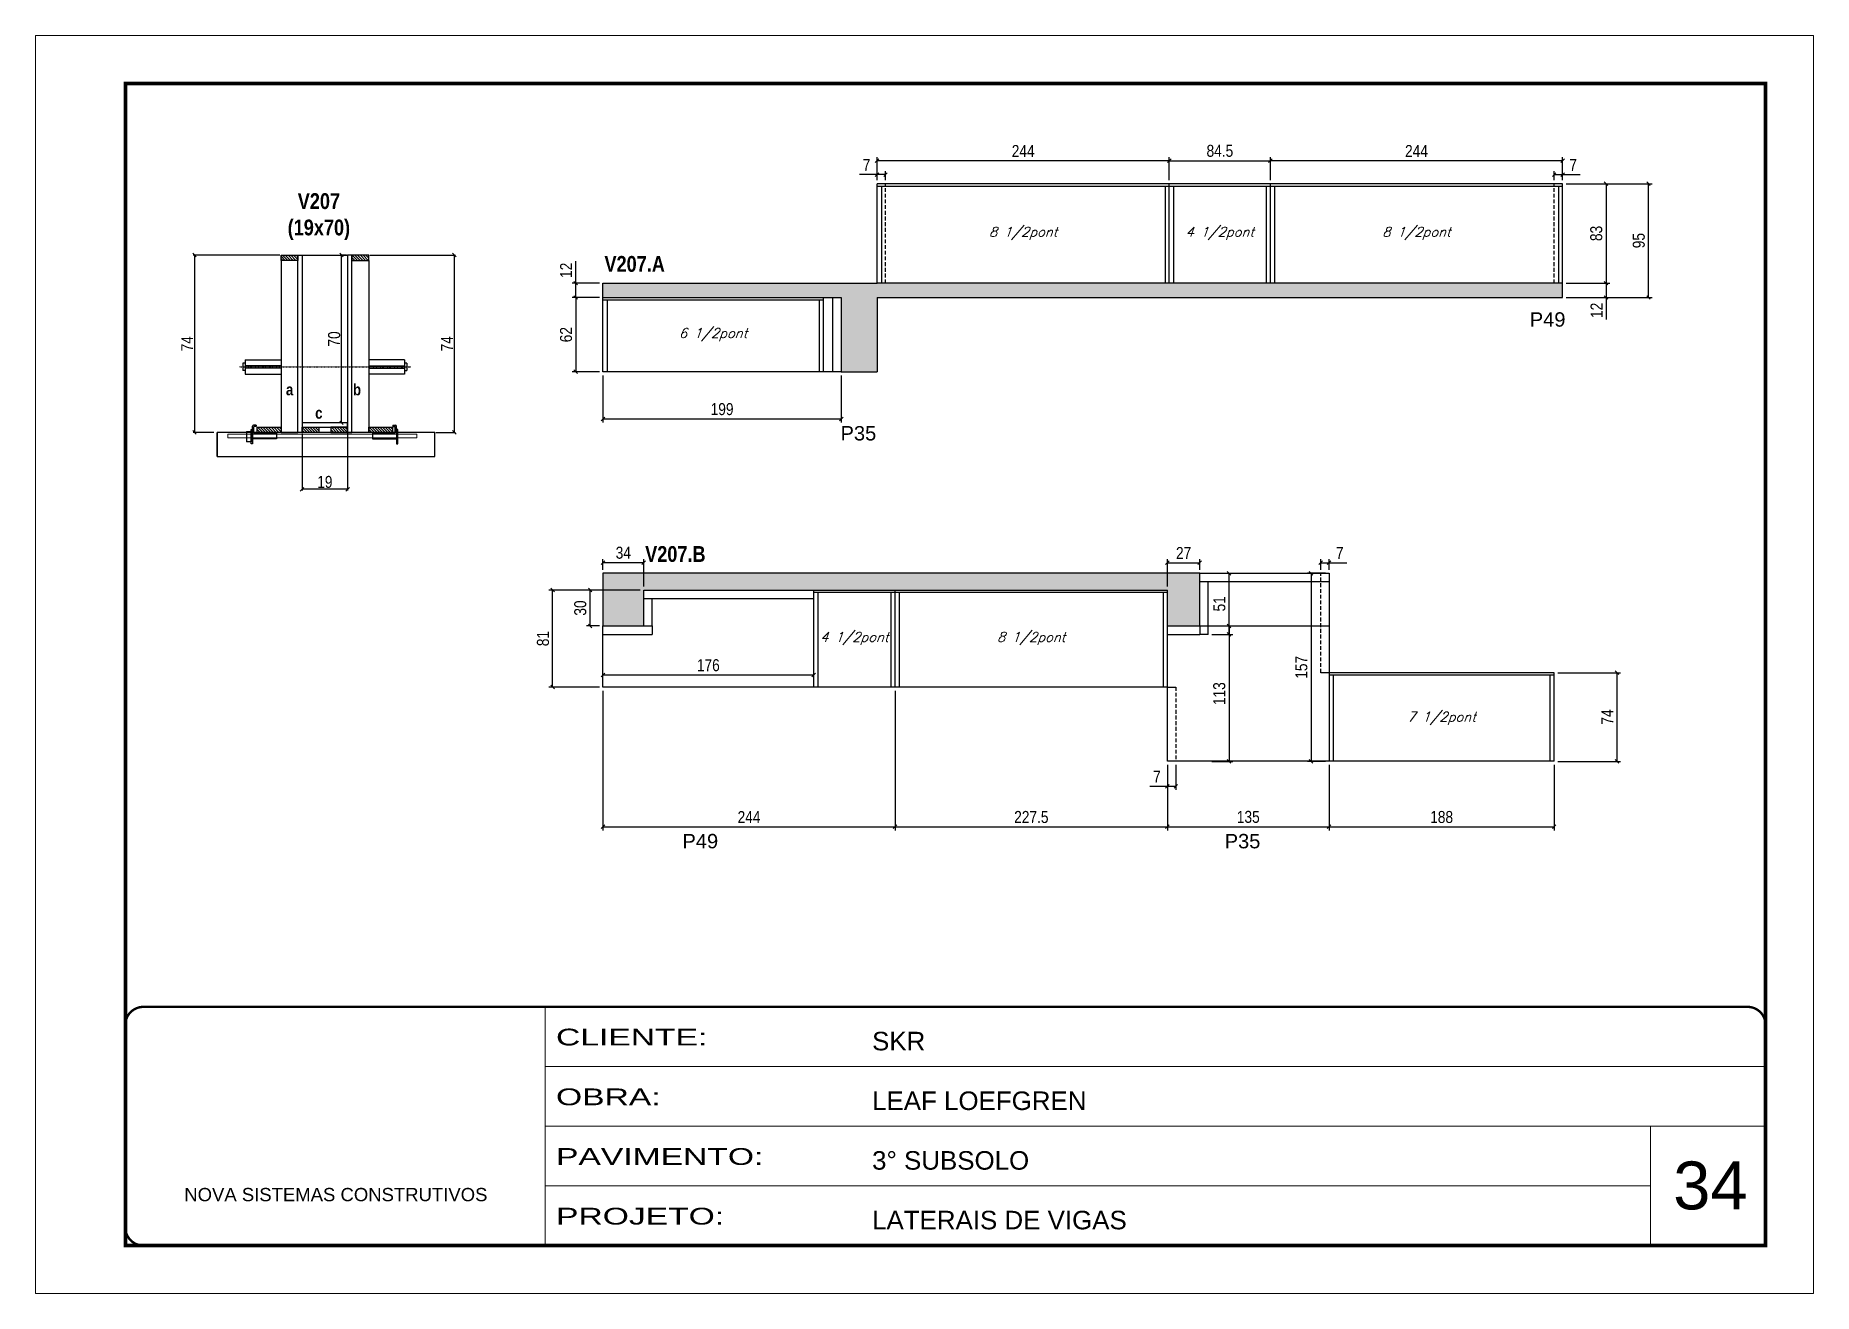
# Model space of a CAD drawing. Extents: x 3309 to 9590, y -2522 to 15424.
# Drawn here: x 4894 to 6379, y 4369 to 5419 of the extents above; entities that cross this region are included whole.
import ezdxf

# ---------------------------------------------------------------- set-up
doc = ezdxf.new("R2010")
doc.units = 0
for name, pattern in [('CONTINUO', [0]), ('DASHED', [0.75, 0.5, -0.25]), ('HIDDEN', [0.375, 0.25, -0.125]), ('HIDDEN2', [4.7625, 3.175, -1.5875])]:
    doc.linetypes.add(name, pattern=pattern)
for name, color, linetype in [('5', 5, 'Continuous'), ('barrote', 251, 'Continuous'), ('COTA', 241, 'Continuous'), ('detalhes', 4, 'Continuous'), ('NOMENCLATURA', 7, 'Continuous'), ('Painéis', 200, 'Continuous'), ('presilha', 1, 'Continuous'), ('SARR_2.2x10', 60, 'Continuous'), ('SARR_2.2x7', 40, 'Continuous'), ('SARR_3.5x7', 81, 'Continuous'), ('TENSOR', 3, 'Continuous'), ('texto', 7, 'Continuous')]:
    doc.layers.add(name, color=color, linetype=linetype)
for name, color, linetype, lineweight in [('CARIMBO', 255, 'Continuous', 9), ('CONCRETO', 251, 'Continuous', 25), ('Folhas', 255, 'Continuous', 9), ('SARRAFO DE PRESSAO', 251, 'DASHED', 9), ('SCO-___-LAJ', 2, 'Continuous', 0)]:
    doc.layers.add(name, color=color, linetype=linetype, lineweight=lineweight)
doc.styles.add('ARIAL', font='arial.ttf')
doc.styles.add('COTA TECNICA', font='techl___.ttf', dxfattribs={"height": 10})
doc.styles.add('COTA TECNICA 2X', font='techl___.ttf', dxfattribs={"height": 10})
doc.styles.add('Romans', font='romans.shx')
doc.styles.get("Standard").update_dxf_attribs({"font": 'arial.ttf'})
doc.styles.add('TECNICA', font='techb___.ttf', dxfattribs={"height": 10})
doc.styles.add('Tecnologia', font='')
doc.styles.get('Tecnologia').set_extended_font_data('Forgotten Futurist')
doc.dimstyles.new('PAINEL', dxfattribs={"dimtxt": 10, "dimasz": 3, "dimexe": 3, "dimexo": 3, "dimgap": 3, "dimtad": 1, "dimdec": 1, "dimzin": 12, "dimdsep": 46, "dimtxsty": 'COTA TECNICA', "dimblk1": 'OBLIQUE', "dimblk2": 'OBLIQUE', "dimsah": 1, "dimcen": 0.9, "dimclrd": 4, "dimclre": 4, "dimclrt": 240, "dimadec": 1, "dimazin": 3, "dimtfac": 1, "dimtdec": 1, "dimtmove": 0, "dimatfit": 3, "dimfxl": 1, "dimtolj": 1, "dimtzin": 12, "dimarcsym": 0})
doc.dimstyles.new('SECAO', dxfattribs={"dimscale": 0.333333, "dimtxt": 5, "dimasz": 9, "dimexe": 3, "dimexo": 3, "dimgap": 3, "dimtad": 1, "dimdec": 1, "dimlfac": 0.5, "dimzin": 12, "dimdsep": 46, "dimtxsty": 'COTA TECNICA 2X', "dimblk1": 'OBLIQUE', "dimblk2": 'OBLIQUE', "dimsah": 1, "dimcen": 0.9, "dimclrd": 4, "dimclre": 4, "dimclrt": 240, "dimadec": 1, "dimazin": 3, "dimtfac": 1, "dimtdec": 1, "dimtmove": 0, "dimatfit": 3, "dimfxl": 1, "dimtolj": 1, "dimtzin": 12, "dimarcsym": 0})
pattern_1 = [(135, (38352.5573, -118424.1891), (-1.122532015, -1.122532015), [])]
pattern_2 = [(50, (0, -25.3623), (5.46554, -0.4781726), [0.5715, -6.2865]), (355, (0, -25.3623), (-1.0573026, 5.7317054), [0.4572, -5.0292175]), (100.451445, (0.4555, -25.402), (4.4082374, 5.2535326), [0.4857003, -5.3427073]), (46.1842, (0, -23.838), (8.132371, -1.26127), [0.85725, -9.42975]), (96.63556, (0.678, -23.943), (7.122124, 7.422784), [0.728551, -8.014068]), (351.18415, (0, -23.838), (7.122124, 7.422784), [0.685799, -7.543792]), (21, (0.762, -24.2193), (4.5484317, -3.067956), [0.5715, -6.2865]), (326, (0.762, -24.2193), (1.854061, 5.525639), [0.4572, -5.0292]), (71.451445, (1.141, -24.475), (6.4024926, 2.457683), [0.4857003, -5.342698]), (37.5, (0, -25.3623), (0.0926581, 2.53665117), [0, -4.96824, 0, -5.1054, 0, -5.04825]), (7.5, (0, -25.3623), (2.0045899, 3.0054172), [0, -2.91084, 0, -4.85394, 0, -1.92405]), (327.5, (-1.6993, -25.3623), (4.06771786, -0.1718623), [0, -1.905, 0, -5.9436, 0, -7.8867]), (317.5, (-2.4613, -25.3623), (4.4438754, 0.7627947), [0, -2.4765, 0, -3.94716, 0, -5.6007])]

msp = doc.modelspace()

# ---------------------------------------------------------------- texts
at = {"layer": '5', "linetype": 'Continuous'}
for s, p in [('P49', (6142.44, 5176.27)), ('P35', (5566.73, 5081.29)), ('P49', (5434.7, 4740.81)), ('P35', (5887.58, 4740.81))]:
    msp.add_text(s, height=12, rotation=0.00004, dxfattribs=at).set_placement(p)
at = {"layer": 'CARIMBO', "style": 'ARIAL'}
msp.add_text('34', height=40, dxfattribs=at).set_placement((6262.23, 4439.4))
at = {"layer": 'detalhes', "style": 'TECNICA'}
for s, p in [('a', (5103.54, 5118.96)), ('b', (5159.52, 5118.95)), ('c', (5127.91, 5099.45))]:
    msp.add_text(s, height=9.6, dxfattribs=at).set_placement(p)
at = {"layer": 'NOMENCLATURA', "style": 'TECNICA'}
for s, p in [('V207.A', (5369.56, 5222.06)), ('V207.B', (5403.56, 4979.89))]:
    msp.add_text(s, height=13.2, dxfattribs=at).set_placement(p)
at = {"layer": 'NOMENCLATURA', "insert": (5131.02, 5287.68), "char_height": 13.2, "attachment_point": 2, "style": 'TECNICA'}
msp.add_mtext_dynamic_manual_height_columns('V207\\P(19x70)', width=300.2766, gutter_width=1, heights=[0], dxfattribs=at)
at = {"layer": 'texto', "color": 2, "char_height": 8, "attachment_point": 5, "style": 'Romans'}
for s, insert in [('{\\Q19;\\C256;8 1/2pont}', (5719.32, 5254.1)), ('{\\Q19;\\C256;4 1/2pont}', (5883.57, 5254.1)), ('{\\Q19;\\C256;8 1/2pont}', (6047.82, 5254.1)), ('{\\Q19;\\C256;6 1/2pont}', (5460.32, 5169.6)), ('{\\Q19;\\C256;4 1/2pont}', (5578.32, 4915.93)), ('{\\Q19;\\C256;8 1/2pont}', (5726.07, 4915.93)), ('{\\Q19;\\C256;7 1/2pont}', (6068.82, 4849.33))]:
    msp.add_mtext(s, dxfattribs=dict(at, insert=insert))

# ---------------------------------------------------------------- blocks, each defined once
blk = doc.blocks.new('9999999999')
at = {"color": 30, "linetype": 'CONTINUO'}
for p, q in [((98564.6, 34230.2), (98564.6, 34429.4)), ((98564.6, 34379.6), (99584, 34379.6)), ((98564.6, 34329.8), (99488, 34329.8)), ((99584, 34329.8), (99488, 34329.8)), ((99488, 34329.8), (99488, 34230.2)), ((98564.6, 34280), (99488, 34280))]:
    blk.add_line(p, q, dxfattribs=at)
at = {"color": 30, "linetype": 'CONTINUO', "const_width": 2}
blk.add_lwpolyline([(99584, 34230.2), (99584, 34414.4, 0.414214), (99569, 34429.4), (98229, 34429.4, 0.414214), (98214, 34414.4), (98214, 34245.2, 0.414214), (98229, 34230.2), (99584, 34230.2)], format="xyb", dxfattribs=at)
at = {"layer": 'Folhas'}
blk.add_lwpolyline([(98139, 34190.2), (99624, 34190.2), (99624, 35240.2), (98139, 35240.2)], close=True, dxfattribs=at)
at = {"layer": 'Folhas', "color": 30, "const_width": 3}
blk.add_lwpolyline([(98214, 34230.2), (99584, 34230.2), (99584, 35200.2), (98214, 35200.2)], close=True, dxfattribs=at)
at = {"color": 7, "linetype": 'Continuous', "ltscale": 5, "style": 'ARIAL'}
for s, height, p in [('SKR', 15.48, (98837.7, 34393.1)), ('LEAF LOEFGREN', 15.483, (98837.7, 34343.3)), ('3° SUBSOLO', 15.48, (98837.7, 34293.5)), ('NOVA SISTEMAS CONSTRUTIVOS', 11.059, (98263.2, 34267.2)), ('LATERAIS DE VIGAS', 15.483, (98837.7, 34243.7))]:
    blk.add_text(s, height=height, dxfattribs=at).set_placement(p)
at = {"layer": 'Folhas', "color": 7, "style": 'Tecnologia', "width": 1.5}
for s, p in [('CLIENTE:', (98573.7, 34397.2)), ('OBRA:', (98573.7, 34347.3)), ('PAVIMENTO:', (98573.7, 34297.5)), ('PROJETO:', (98573.7, 34247.7))]:
    blk.add_text(s, height=14, dxfattribs=at).set_placement(p)
blk = doc.blocks.new('_Oblique')
at = {"color": 0, "linetype": 'ByBlock', "lineweight": -2}
blk.add_line((-0.5, -0.5), (0.5, 0.5), dxfattribs=at)
blk = doc.blocks.new('*D1072')
at = {"layer": 'COTA', "color": 4, "lineweight": -2, "transparency": 16777216}
for p, q in [((5117, 5087), (5117, 5039.5)), ((5155, 5087), (5155, 5039.5)), ((5155, 5040.5), (5117, 5040.5))]:
    blk.add_line(p, q, dxfattribs=at)
at = {"layer": 'Defpoints', "color": 0, "transparency": 16777216}
for p in [(5117, 5088), (5155, 5088), (5117, 5040.5)]:
    blk.add_point(p, dxfattribs=at)
at = {"layer": 'COTA', "color": 4, "lineweight": -2, "transparency": 16777216, "xscale": 3, "yscale": 3, "zscale": 3, "rotation": 180}
blk.add_blockref('_Oblique', (5117, 5040.5), dxfattribs=at)
at = {"layer": 'COTA', "color": 4, "lineweight": -2, "transparency": 16777216, "xscale": 3, "yscale": 3, "zscale": 3}
blk.add_blockref('_Oblique', (5155, 5040.5), dxfattribs=at)
at = {"layer": 'COTA', "color": 240, "transparency": 16777216, "insert": (5136, 5046.6), "char_height": 10, "attachment_point": 5, "style": 'COTA TECNICA 2X'}
blk.add_mtext('\\A1;19', dxfattribs=at)
blk = doc.blocks.new('PRESILHA METÁLICA 1')
at = {"layer": 'presilha'}
for p, q in [((0, 13), (6, 13)), ((0, 13), (0, 0)), ((6, 0), (0, 0)), ((6, 15.5), (7.5, 15.5)), ((6, -2.5), (6, 15.5)), ((6, 13), (6, 0)), ((7.5, 10.6), (7.5, 19.9)), ((7.5, 15.5), (7.5, -2.5)), ((37.5, 4.1), (7.5, 4.1)), ((12, 21), (8.6, 21)), ((9, 11.6), (9, 18.9)), ((12, 19.5), (9.6, 19.5)), ((37.5, 11), (9.6, 11)), ((12, 21), (12, 19.5)), ((37.5, 11), (37.5, 4.1)), ((7.5, -2.5), (6, -2.5))]:
    blk.add_line(p, q, dxfattribs=at)
for centre, radius, start, end in [((8.6, 19.9), 1.14, 90, 180), ((9.6, 18.9), 0.57, 90, 180), ((9.6, 11.6), 0.57, 180, 270)]:
    blk.add_arc(centre, radius, start, end, dxfattribs=at)
blk = doc.blocks.new('PRESILHA METÁLICA 2')
at = {"layer": 'presilha'}
for p, q in [((-5.2, 23.5), (-5.2, 22)), ((-5.2, 23.5), (-1.9, 23.5)), ((-0.8, 14.6), (-0.8, 22.4)), ((-30.8, 13.5), (-30.8, 6.6)), ((-30.8, 13.5), (-2.8, 13.5)), ((-30.8, 6.6), (-0.8, 6.6)), ((-5.2, 22), (-2.8, 22)), ((-2.2, 14.1), (-2.2, 21.4)), ((0.8, 18), (-0.8, 18)), ((-0.8, 18), (-0.8, 0)), ((-0.8, 0), (0.8, 0)), ((0.8, 0), (0.8, 18))]:
    blk.add_line(p, q, dxfattribs=at)
for centre, radius, start, end in [((-1.9, 22.4), 1.14, 0, 90), ((-2.8, 21.4), 0.57, 0, 90), ((-2.8, 14.1), 0.57, 270, 0)]:
    blk.add_arc(centre, radius, start, end, dxfattribs=at)
blk = doc.blocks.new('*D1073')
at = {"layer": 'COTA', "color": 4, "lineweight": -2, "transparency": 16777216}
for p, q in [((5173.6, 5236), (5245.1, 5236)), ((5244.1, 5236), (5244.1, 5088)), ((5228.8, 5088), (5245.1, 5088))]:
    blk.add_line(p, q, dxfattribs=at)
at = {"layer": 'Defpoints', "color": 0, "transparency": 16777216}
for p in [(5172.6, 5236), (5227.8, 5088), (5244.1, 5088)]:
    blk.add_point(p, dxfattribs=at)
at = {"layer": 'COTA', "color": 4, "lineweight": -2, "transparency": 16777216, "xscale": 3, "yscale": 3, "zscale": 3}
for p, rotation in [((5244.1, 5236), 90), ((5244.1, 5088), 270)]:
    blk.add_blockref('_Oblique', p, dxfattribs=dict(at, rotation=rotation))
at = {"layer": 'COTA', "color": 240, "transparency": 16777216, "insert": (5238, 5162), "char_height": 10, "attachment_point": 5, "rotation": 90, "style": 'COTA TECNICA 2X'}
blk.add_mtext('\\A1;74', dxfattribs=at)
blk = doc.blocks.new('*D1074')
at = {"layer": 'COTA', "color": 4, "lineweight": -2, "transparency": 16777216}
for p, q in [((5098.4, 5236), (5026.1, 5236)), ((5027.1, 5236), (5027.1, 5088)), ((5043.2, 5088), (5026.1, 5088))]:
    blk.add_line(p, q, dxfattribs=at)
at = {"layer": 'Defpoints', "color": 0, "transparency": 16777216}
for p in [(5099.4, 5236), (5027.1, 5088), (5044.2, 5088)]:
    blk.add_point(p, dxfattribs=at)
at = {"layer": 'COTA', "color": 4, "lineweight": -2, "transparency": 16777216, "xscale": 3, "yscale": 3, "zscale": 3}
for p, rotation in [((5027.1, 5236), 90), ((5027.1, 5088), 270)]:
    blk.add_blockref('_Oblique', p, dxfattribs=dict(at, rotation=rotation))
at = {"layer": 'COTA', "color": 240, "transparency": 16777216, "insert": (5021, 5162), "char_height": 10, "attachment_point": 5, "rotation": 90, "style": 'COTA TECNICA 2X'}
blk.add_mtext('\\A1;74', dxfattribs=at)
blk = doc.blocks.new('*D1075')
at = {"layer": 'COTA', "color": 4, "lineweight": -2, "transparency": 16777216}
for p, q in [((5154, 5236), (5148.9, 5236)), ((5149.9, 5096), (5149.9, 5236)), ((5154, 5096), (5148.9, 5096))]:
    blk.add_line(p, q, dxfattribs=at)
at = {"layer": 'Defpoints', "color": 0, "transparency": 16777216}
for p in [(5149.9, 5236), (5155, 5236), (5155, 5096)]:
    blk.add_point(p, dxfattribs=at)
at = {"layer": 'COTA', "color": 4, "lineweight": -2, "transparency": 16777216, "xscale": 3, "yscale": 3, "zscale": 3}
for p, rotation in [((5149.9, 5236), 90), ((5149.9, 5096), 270)]:
    blk.add_blockref('_Oblique', p, dxfattribs=dict(at, rotation=rotation))
at = {"layer": 'COTA', "color": 240, "transparency": 16777216, "insert": (5143.8, 5166), "char_height": 10, "attachment_point": 5, "rotation": 90, "style": 'COTA TECNICA 2X'}
blk.add_mtext('\\A1;70', dxfattribs=at)
blk = doc.blocks.new('*D1085')
at = {"layer": 'COTA', "color": 4, "lineweight": -2, "transparency": 16777216}
for p, q in [((5368.3, 5135.6), (5368.3, 5096.3)), ((5567.3, 5135.6), (5567.3, 5096.3)), ((5368.3, 5099.3), (5567.3, 5099.3))]:
    blk.add_line(p, q, dxfattribs=at)
at = {"layer": 'Defpoints', "color": 0, "transparency": 16777216}
for p in [(5368.3, 5138.6), (5567.3, 5138.6), (5567.3, 5099.3)]:
    blk.add_point(p, dxfattribs=at)
at = {"layer": 'COTA', "color": 4, "lineweight": -2, "transparency": 16777216, "xscale": 3, "yscale": 3, "zscale": 3, "rotation": 180}
blk.add_blockref('_Oblique', (5368.3, 5099.3), dxfattribs=at)
at = {"layer": 'COTA', "color": 4, "lineweight": -2, "transparency": 16777216, "xscale": 3, "yscale": 3, "zscale": 3}
blk.add_blockref('_Oblique', (5567.3, 5099.3), dxfattribs=at)
at = {"layer": 'COTA', "color": 240, "transparency": 16777216, "insert": (5467.8, 5107.4), "char_height": 10, "attachment_point": 5, "style": 'COTA TECNICA'}
blk.add_mtext('\\A1;199', dxfattribs=at)
blk = doc.blocks.new('*D1086')
at = {"layer": 'COTA', "color": 4, "lineweight": -2, "transparency": 16777216}
for p, q in [((5365.3, 5200.6), (5342.6, 5200.6)), ((5345.6, 5200.6), (5345.6, 5138.6)), ((5365.3, 5138.6), (5342.6, 5138.6))]:
    blk.add_line(p, q, dxfattribs=at)
at = {"layer": 'Defpoints', "color": 0, "transparency": 16777216}
for p in [(5368.3, 5200.6), (5345.6, 5138.6), (5368.3, 5138.6)]:
    blk.add_point(p, dxfattribs=at)
at = {"layer": 'COTA', "color": 4, "lineweight": -2, "transparency": 16777216, "xscale": 3, "yscale": 3, "zscale": 3}
for p, rotation in [((5345.6, 5200.6), 90), ((5345.6, 5138.6), 270)]:
    blk.add_blockref('_Oblique', p, dxfattribs=dict(at, rotation=rotation))
at = {"layer": 'COTA', "color": 240, "transparency": 16777216, "insert": (5337.5, 5169.6), "char_height": 10, "attachment_point": 5, "rotation": 90, "style": 'COTA TECNICA'}
blk.add_mtext('\\A1;62', dxfattribs=at)
blk = doc.blocks.new('*D1087')
at = {"layer": 'COTA', "color": 4, "lineweight": -2, "transparency": 16777216}
for p, q in [((5345.6, 5212.6), (5345.6, 5230.9)), ((5365.3, 5212.6), (5342.6, 5212.6)), ((5345.6, 5200.6), (5345.6, 5212.6)), ((5365.3, 5200.6), (5342.6, 5200.6))]:
    blk.add_line(p, q, dxfattribs=at)
at = {"layer": 'Defpoints', "color": 0, "transparency": 16777216}
for p in [(5345.6, 5212.6), (5368.3, 5212.6), (5368.3, 5200.6)]:
    blk.add_point(p, dxfattribs=at)
at = {"layer": 'COTA', "color": 4, "lineweight": -2, "transparency": 16777216, "xscale": 3, "yscale": 3, "zscale": 3}
for p, rotation in [((5345.6, 5212.6), 90), ((5345.6, 5200.6), 270)]:
    blk.add_blockref('_Oblique', p, dxfattribs=dict(at, rotation=rotation))
at = {"layer": 'COTA', "color": 240, "transparency": 16777216, "insert": (5337.5, 5223.3), "char_height": 10, "attachment_point": 5, "rotation": 90, "style": 'COTA TECNICA'}
blk.add_mtext('\\A1;12', dxfattribs=at)
blk = doc.blocks.new('*D1088')
at = {"layer": 'COTA', "color": 4, "linetype": 'ByBlock', "lineweight": -2, "transparency": 16777216}
for p, q in [((5925.8, 5298.6), (5925.8, 5317.8)), ((6169.8, 5298.6), (6169.8, 5317.8)), ((6169.8, 5314.8), (5925.8, 5314.8))]:
    blk.add_line(p, q, dxfattribs=at)
at = {"layer": 'Defpoints', "color": 0, "linetype": 'ByBlock', "transparency": 16777216}
for p in [(5925.8, 5314.8), (5925.8, 5295.6), (6169.8, 5295.6)]:
    blk.add_point(p, dxfattribs=at)
at = {"layer": 'COTA', "color": 4, "linetype": 'ByBlock', "lineweight": -2, "transparency": 16777216, "xscale": 3, "yscale": 3, "zscale": 3, "rotation": 180}
blk.add_blockref('_Oblique', (5925.8, 5314.8), dxfattribs=at)
at = {"layer": 'COTA', "color": 4, "linetype": 'ByBlock', "lineweight": -2, "transparency": 16777216, "xscale": 3, "yscale": 3, "zscale": 3}
blk.add_blockref('_Oblique', (6169.8, 5314.8), dxfattribs=at)
at = {"layer": 'COTA', "color": 240, "linetype": 'ByBlock', "transparency": 16777216, "insert": (6047.8, 5322.9), "char_height": 10, "attachment_point": 5, "style": 'COTA TECNICA'}
blk.add_mtext('\\A1;244', dxfattribs=at)
blk = doc.blocks.new('*D1089')
at = {"layer": 'COTA', "color": 4, "linetype": 'ByBlock', "lineweight": -2, "transparency": 16777216}
for p, q in [((5597.3, 5298.6), (5597.3, 5317.8)), ((5841.3, 5298.6), (5841.3, 5317.8)), ((5841.3, 5314.8), (5597.3, 5314.8))]:
    blk.add_line(p, q, dxfattribs=at)
at = {"layer": 'Defpoints', "color": 0, "linetype": 'ByBlock', "transparency": 16777216}
for p in [(5597.3, 5314.8), (5597.3, 5295.6), (5841.3, 5295.6)]:
    blk.add_point(p, dxfattribs=at)
at = {"layer": 'COTA', "color": 4, "linetype": 'ByBlock', "lineweight": -2, "transparency": 16777216, "xscale": 3, "yscale": 3, "zscale": 3, "rotation": 180}
blk.add_blockref('_Oblique', (5597.3, 5314.8), dxfattribs=at)
at = {"layer": 'COTA', "color": 4, "linetype": 'ByBlock', "lineweight": -2, "transparency": 16777216, "xscale": 3, "yscale": 3, "zscale": 3}
blk.add_blockref('_Oblique', (5841.3, 5314.8), dxfattribs=at)
at = {"layer": 'COTA', "color": 240, "linetype": 'ByBlock', "transparency": 16777216, "insert": (5719.3, 5322.9), "char_height": 10, "attachment_point": 5, "style": 'COTA TECNICA'}
blk.add_mtext('\\A1;244', dxfattribs=at)
blk = doc.blocks.new('*D1090')
at = {"layer": 'COTA', "color": 4, "lineweight": -2, "transparency": 16777216}
for p, q in [((6172.8, 5295.6), (6209.2, 5295.6)), ((6206.2, 5295.6), (6206.2, 5212.6)), ((6172.8, 5212.6), (6209.2, 5212.6))]:
    blk.add_line(p, q, dxfattribs=at)
at = {"layer": 'Defpoints', "color": 0, "transparency": 16777216}
for p in [(6169.8, 5295.6), (6169.8, 5212.6), (6206.2, 5212.6)]:
    blk.add_point(p, dxfattribs=at)
at = {"layer": 'COTA', "color": 4, "lineweight": -2, "transparency": 16777216, "xscale": 3, "yscale": 3, "zscale": 3}
for p, rotation in [((6206.2, 5295.6), 90), ((6206.2, 5212.6), 270)]:
    blk.add_blockref('_Oblique', p, dxfattribs=dict(at, rotation=rotation))
at = {"layer": 'COTA', "color": 240, "transparency": 16777216, "insert": (6198, 5254.1), "char_height": 10, "attachment_point": 5, "rotation": 90, "style": 'COTA TECNICA'}
blk.add_mtext('\\A1;83', dxfattribs=at)
blk = doc.blocks.new('*D1091')
at = {"layer": 'COTA', "color": 4, "lineweight": -2, "transparency": 16777216}
for p, q in [((5841.3, 5298.6), (5841.3, 5317.8)), ((5925.8, 5298.6), (5925.8, 5317.8)), ((5841.3, 5314.8), (5925.8, 5314.8))]:
    blk.add_line(p, q, dxfattribs=at)
at = {"layer": 'Defpoints', "color": 0, "transparency": 16777216}
for p in [(5925.8, 5314.8), (5841.3, 5295.6), (5925.8, 5295.6)]:
    blk.add_point(p, dxfattribs=at)
at = {"layer": 'COTA', "color": 4, "lineweight": -2, "transparency": 16777216, "xscale": 3, "yscale": 3, "zscale": 3, "rotation": 180}
blk.add_blockref('_Oblique', (5841.3, 5314.8), dxfattribs=at)
at = {"layer": 'COTA', "color": 4, "lineweight": -2, "transparency": 16777216, "xscale": 3, "yscale": 3, "zscale": 3}
blk.add_blockref('_Oblique', (5925.8, 5314.8), dxfattribs=at)
at = {"layer": 'COTA', "color": 240, "transparency": 16777216, "insert": (5883.6, 5323), "char_height": 10, "attachment_point": 5, "style": 'COTA TECNICA'}
blk.add_mtext('\\A1;84.5', dxfattribs=at)
blk = doc.blocks.new('*D1092')
at = {"layer": 'COTA', "color": 4, "lineweight": -2, "transparency": 16777216}
for p, q in [((5597.3, 5303.2), (5582.6, 5303.2)), ((5597.3, 5298.6), (5597.3, 5306.2)), ((5604.3, 5303.2), (5597.3, 5303.2)), ((5604.3, 5298.6), (5604.3, 5306.2))]:
    blk.add_line(p, q, dxfattribs=at)
at = {"layer": 'Defpoints', "color": 0, "transparency": 16777216}
for p in [(5597.3, 5303.2), (5597.3, 5295.6), (5604.3, 5295.6)]:
    blk.add_point(p, dxfattribs=at)
at = {"layer": 'COTA', "color": 4, "lineweight": -2, "transparency": 16777216, "xscale": 3, "yscale": 3, "zscale": 3, "rotation": 180}
blk.add_blockref('_Oblique', (5597.3, 5303.2), dxfattribs=at)
at = {"layer": 'COTA', "color": 4, "lineweight": -2, "transparency": 16777216, "xscale": 3, "yscale": 3, "zscale": 3}
blk.add_blockref('_Oblique', (5604.3, 5303.2), dxfattribs=at)
at = {"layer": 'COTA', "color": 240, "transparency": 16777216, "insert": (5588.5, 5311.3), "char_height": 10, "attachment_point": 5, "style": 'COTA TECNICA'}
blk.add_mtext('\\A1;7', dxfattribs=at)
blk = doc.blocks.new('*D1093')
at = {"layer": 'COTA', "color": 4, "lineweight": -2, "transparency": 16777216}
for p, q in [((6162.8, 5298.6), (6162.8, 5306.2)), ((6162.8, 5303.2), (6169.8, 5303.2)), ((6169.8, 5298.6), (6169.8, 5306.2)), ((6169.8, 5303.2), (6184.6, 5303.2))]:
    blk.add_line(p, q, dxfattribs=at)
at = {"layer": 'Defpoints', "color": 0, "transparency": 16777216}
for p in [(6169.8, 5303.2), (6162.8, 5295.6), (6169.8, 5295.6)]:
    blk.add_point(p, dxfattribs=at)
at = {"layer": 'COTA', "color": 4, "lineweight": -2, "transparency": 16777216, "xscale": 3, "yscale": 3, "zscale": 3, "rotation": 180}
blk.add_blockref('_Oblique', (6162.8, 5303.2), dxfattribs=at)
at = {"layer": 'COTA', "color": 4, "lineweight": -2, "transparency": 16777216, "xscale": 3, "yscale": 3, "zscale": 3}
blk.add_blockref('_Oblique', (6169.8, 5303.2), dxfattribs=at)
at = {"layer": 'COTA', "color": 240, "transparency": 16777216, "insert": (6178.7, 5311.3), "char_height": 10, "attachment_point": 5, "style": 'COTA TECNICA'}
blk.add_mtext('\\A1;7', dxfattribs=at)
blk = doc.blocks.new('*D1094')
at = {"layer": 'COTA', "color": 4, "lineweight": -2, "transparency": 16777216}
for p, q in [((6172.8, 5212.6), (6209.2, 5212.6)), ((6206.2, 5212.6), (6206.2, 5200.6)), ((6172.8, 5200.6), (6209.2, 5200.6)), ((6206.2, 5200.6), (6206.2, 5182.3))]:
    blk.add_line(p, q, dxfattribs=at)
at = {"layer": 'Defpoints', "color": 0, "transparency": 16777216}
for p in [(6169.8, 5212.6), (6169.8, 5200.6), (6206.2, 5200.6)]:
    blk.add_point(p, dxfattribs=at)
at = {"layer": 'COTA', "color": 4, "lineweight": -2, "transparency": 16777216, "xscale": 3, "yscale": 3, "zscale": 3}
for p, rotation in [((6206.2, 5212.6), 90), ((6206.2, 5200.6), 270)]:
    blk.add_blockref('_Oblique', p, dxfattribs=dict(at, rotation=rotation))
at = {"layer": 'COTA', "color": 240, "transparency": 16777216, "insert": (6198.2, 5189.9), "char_height": 10, "attachment_point": 5, "rotation": 90, "style": 'COTA TECNICA'}
blk.add_mtext('\\A1;12', dxfattribs=at)
blk = doc.blocks.new('*D1095')
at = {"layer": 'COTA', "color": 4, "lineweight": -2, "transparency": 16777216}
for p, q in [((6172.8, 5295.6), (6244.6, 5295.6)), ((6241.6, 5200.6), (6241.6, 5295.6)), ((6172.8, 5200.6), (6244.6, 5200.6))]:
    blk.add_line(p, q, dxfattribs=at)
at = {"layer": 'Defpoints', "color": 0, "transparency": 16777216}
for p in [(6169.8, 5295.6), (6241.6, 5295.6), (6169.8, 5200.6)]:
    blk.add_point(p, dxfattribs=at)
at = {"layer": 'COTA', "color": 4, "lineweight": -2, "transparency": 16777216, "xscale": 3, "yscale": 3, "zscale": 3}
for p, rotation in [((6241.6, 5295.6), 90), ((6241.6, 5200.6), 270)]:
    blk.add_blockref('_Oblique', p, dxfattribs=dict(at, rotation=rotation))
at = {"layer": 'COTA', "color": 240, "transparency": 16777216, "insert": (6233.5, 5248.1), "char_height": 10, "attachment_point": 5, "rotation": 90, "style": 'COTA TECNICA'}
blk.add_mtext('\\A1;95', dxfattribs=at)
blk = doc.blocks.new('*D1096')
at = {"layer": 'COTA', "color": 4, "lineweight": -2, "transparency": 16777216}
for p, q in [((5368.3, 4872.4), (5368.3, 4755.8)), ((5612.3, 4872.4), (5612.3, 4755.8)), ((5368.3, 4758.8), (5612.3, 4758.8))]:
    blk.add_line(p, q, dxfattribs=at)
at = {"layer": 'Defpoints', "color": 0, "transparency": 16777216}
for p in [(5368.3, 4875.4), (5612.3, 4875.4), (5612.3, 4758.8)]:
    blk.add_point(p, dxfattribs=at)
at = {"layer": 'COTA', "color": 4, "lineweight": -2, "transparency": 16777216, "xscale": 3, "yscale": 3, "zscale": 3, "rotation": 180}
blk.add_blockref('_Oblique', (5368.3, 4758.8), dxfattribs=at)
at = {"layer": 'COTA', "color": 4, "lineweight": -2, "transparency": 16777216, "xscale": 3, "yscale": 3, "zscale": 3}
blk.add_blockref('_Oblique', (5612.3, 4758.8), dxfattribs=at)
at = {"layer": 'COTA', "color": 240, "transparency": 16777216, "insert": (5490.3, 4766.9), "char_height": 10, "attachment_point": 5, "style": 'COTA TECNICA'}
blk.add_mtext('\\A1;244', dxfattribs=at)
blk = doc.blocks.new('*D1097')
at = {"layer": 'COTA', "color": 4, "lineweight": -2, "transparency": 16777216}
for p, q in [((5612.3, 4872.4), (5612.3, 4755.8)), ((5839.8, 4810.4), (5839.8, 4755.8)), ((5612.3, 4758.8), (5839.8, 4758.8))]:
    blk.add_line(p, q, dxfattribs=at)
at = {"layer": 'Defpoints', "color": 0, "transparency": 16777216}
for p in [(5612.3, 4875.4), (5839.8, 4813.4), (5839.8, 4758.8)]:
    blk.add_point(p, dxfattribs=at)
at = {"layer": 'COTA', "color": 4, "lineweight": -2, "transparency": 16777216, "xscale": 3, "yscale": 3, "zscale": 3, "rotation": 180}
blk.add_blockref('_Oblique', (5612.3, 4758.8), dxfattribs=at)
at = {"layer": 'COTA', "color": 4, "lineweight": -2, "transparency": 16777216, "xscale": 3, "yscale": 3, "zscale": 3}
blk.add_blockref('_Oblique', (5839.8, 4758.8), dxfattribs=at)
at = {"layer": 'COTA', "color": 240, "transparency": 16777216, "insert": (5726.1, 4766.9), "char_height": 10, "attachment_point": 5, "style": 'COTA TECNICA'}
blk.add_mtext('\\A1;227.5', dxfattribs=at)
blk = doc.blocks.new('*D1098')
at = {"layer": 'COTA', "color": 4, "lineweight": -2, "transparency": 16777216}
for p, q in [((5839.8, 4810.4), (5839.8, 4755.8)), ((5974.8, 4810.4), (5974.8, 4755.8)), ((5839.8, 4758.8), (5974.8, 4758.8))]:
    blk.add_line(p, q, dxfattribs=at)
at = {"layer": 'Defpoints', "color": 0, "transparency": 16777216}
for p in [(5839.8, 4813.4), (5974.8, 4813.4), (5974.8, 4758.8)]:
    blk.add_point(p, dxfattribs=at)
at = {"layer": 'COTA', "color": 4, "lineweight": -2, "transparency": 16777216, "xscale": 3, "yscale": 3, "zscale": 3, "rotation": 180}
blk.add_blockref('_Oblique', (5839.8, 4758.8), dxfattribs=at)
at = {"layer": 'COTA', "color": 4, "lineweight": -2, "transparency": 16777216, "xscale": 3, "yscale": 3, "zscale": 3}
blk.add_blockref('_Oblique', (5974.8, 4758.8), dxfattribs=at)
at = {"layer": 'COTA', "color": 240, "transparency": 16777216, "insert": (5907.3, 4767), "char_height": 10, "attachment_point": 5, "style": 'COTA TECNICA'}
blk.add_mtext('\\A1;135', dxfattribs=at)
blk = doc.blocks.new('*D1099')
at = {"layer": 'COTA', "color": 4, "lineweight": -2, "transparency": 16777216}
for p, q in [((5974.8, 4810.4), (5974.8, 4755.8)), ((6162.8, 4810.4), (6162.8, 4755.8)), ((5974.8, 4758.8), (6162.8, 4758.8))]:
    blk.add_line(p, q, dxfattribs=at)
at = {"layer": 'Defpoints', "color": 0, "transparency": 16777216}
for p in [(5974.8, 4813.4), (6162.8, 4813.4), (6162.8, 4758.8)]:
    blk.add_point(p, dxfattribs=at)
at = {"layer": 'COTA', "color": 4, "lineweight": -2, "transparency": 16777216, "xscale": 3, "yscale": 3, "zscale": 3, "rotation": 180}
blk.add_blockref('_Oblique', (5974.8, 4758.8), dxfattribs=at)
at = {"layer": 'COTA', "color": 4, "lineweight": -2, "transparency": 16777216, "xscale": 3, "yscale": 3, "zscale": 3}
blk.add_blockref('_Oblique', (6162.8, 4758.8), dxfattribs=at)
at = {"layer": 'COTA', "color": 240, "transparency": 16777216, "insert": (6068.8, 4766.9), "char_height": 10, "attachment_point": 5, "style": 'COTA TECNICA'}
blk.add_mtext('\\A1;188', dxfattribs=at)
blk = doc.blocks.new('*D1100')
at = {"layer": 'COTA', "color": 4, "lineweight": -2, "transparency": 16777216}
for p, q in [((6165.8, 4887.4), (6218.2, 4887.4)), ((6215.2, 4887.4), (6215.2, 4813.4)), ((6165.8, 4813.4), (6218.2, 4813.4))]:
    blk.add_line(p, q, dxfattribs=at)
at = {"layer": 'Defpoints', "color": 0, "transparency": 16777216}
for p in [(6162.8, 4887.4), (6162.8, 4813.4), (6215.2, 4813.4)]:
    blk.add_point(p, dxfattribs=at)
at = {"layer": 'COTA', "color": 4, "lineweight": -2, "transparency": 16777216, "xscale": 3, "yscale": 3, "zscale": 3}
for p, rotation in [((6215.2, 4887.4), 90), ((6215.2, 4813.4), 270)]:
    blk.add_blockref('_Oblique', p, dxfattribs=dict(at, rotation=rotation))
at = {"layer": 'COTA', "color": 240, "transparency": 16777216, "insert": (6207.2, 4850.4), "char_height": 10, "attachment_point": 5, "rotation": 90, "style": 'COTA TECNICA'}
blk.add_mtext('\\A1;74', dxfattribs=at)
blk = doc.blocks.new('*D1101')
at = {"layer": 'COTA', "color": 4, "lineweight": -2, "transparency": 16777216}
for p, q in [((5368.3, 4973.4), (5368.3, 4982.2)), ((5402.3, 4979.2), (5368.3, 4979.2)), ((5402.3, 4959.4), (5402.3, 4982.2))]:
    blk.add_line(p, q, dxfattribs=at)
at = {"layer": 'Defpoints', "color": 0, "transparency": 16777216}
for p in [(5368.3, 4979.2), (5368.3, 4970.4), (5402.3, 4956.4)]:
    blk.add_point(p, dxfattribs=at)
at = {"layer": 'COTA', "color": 4, "lineweight": -2, "transparency": 16777216, "xscale": 3, "yscale": 3, "zscale": 3, "rotation": 180}
blk.add_blockref('_Oblique', (5368.3, 4979.2), dxfattribs=at)
at = {"layer": 'COTA', "color": 4, "lineweight": -2, "transparency": 16777216, "xscale": 3, "yscale": 3, "zscale": 3}
blk.add_blockref('_Oblique', (5402.3, 4979.2), dxfattribs=at)
at = {"layer": 'COTA', "color": 240, "transparency": 16777216, "insert": (5385.3, 4987.5), "char_height": 10, "attachment_point": 5, "style": 'COTA TECNICA'}
blk.add_mtext('\\A1;34', dxfattribs=at)
blk = doc.blocks.new('*D1102')
at = {"layer": 'COTA', "color": 4, "lineweight": -2, "transparency": 16777216}
for p, q in [((5399.3, 4956.4), (5354.6, 4956.4)), ((5357.6, 4926.4), (5357.6, 4956.4)), ((5365.3, 4926.4), (5354.6, 4926.4))]:
    blk.add_line(p, q, dxfattribs=at)
at = {"layer": 'Defpoints', "color": 0, "transparency": 16777216}
for p in [(5357.6, 4956.4), (5402.3, 4956.4), (5368.3, 4926.4)]:
    blk.add_point(p, dxfattribs=at)
at = {"layer": 'COTA', "color": 4, "lineweight": -2, "transparency": 16777216, "xscale": 3, "yscale": 3, "zscale": 3}
for p, rotation in [((5357.6, 4956.4), 90), ((5357.6, 4926.4), 270)]:
    blk.add_blockref('_Oblique', p, dxfattribs=dict(at, rotation=rotation))
at = {"layer": 'COTA', "color": 240, "transparency": 16777216, "insert": (5349.4, 4941.4), "char_height": 10, "attachment_point": 5, "rotation": 90, "style": 'COTA TECNICA'}
blk.add_mtext('\\A1;30', dxfattribs=at)
blk = doc.blocks.new('*D1103')
at = {"layer": 'COTA', "color": 4, "lineweight": -2, "transparency": 16777216}
for p, q in [((5839.8, 4810.4), (5839.8, 4789.5)), ((5846.8, 4810.4), (5846.8, 4789.5)), ((5839.8, 4792.5), (5825.1, 4792.5)), ((5846.8, 4792.5), (5839.8, 4792.5))]:
    blk.add_line(p, q, dxfattribs=at)
at = {"layer": 'Defpoints', "color": 0, "transparency": 16777216}
for p in [(5839.8, 4813.4), (5846.8, 4813.4), (5839.8, 4792.5)]:
    blk.add_point(p, dxfattribs=at)
at = {"layer": 'COTA', "color": 4, "lineweight": -2, "transparency": 16777216, "xscale": 3, "yscale": 3, "zscale": 3, "rotation": 180}
blk.add_blockref('_Oblique', (5839.8, 4792.5), dxfattribs=at)
at = {"layer": 'COTA', "color": 4, "lineweight": -2, "transparency": 16777216, "xscale": 3, "yscale": 3, "zscale": 3}
blk.add_blockref('_Oblique', (5846.8, 4792.5), dxfattribs=at)
at = {"layer": 'COTA', "color": 240, "transparency": 16777216, "insert": (5831, 4800.6), "char_height": 10, "attachment_point": 5, "style": 'COTA TECNICA'}
blk.add_mtext('\\A1;7', dxfattribs=at)
blk = doc.blocks.new('*D1104')
at = {"layer": 'COTA', "color": 4, "lineweight": -2, "transparency": 16777216}
for p, q in [((5839.8, 4959.4), (5839.8, 4982.2)), ((5839.8, 4979.2), (5866.8, 4979.2)), ((5866.8, 4973.4), (5866.8, 4982.2))]:
    blk.add_line(p, q, dxfattribs=at)
at = {"layer": 'Defpoints', "color": 0, "transparency": 16777216}
for p in [(5866.8, 4979.2), (5866.8, 4970.4), (5839.8, 4956.4)]:
    blk.add_point(p, dxfattribs=at)
at = {"layer": 'COTA', "color": 4, "lineweight": -2, "transparency": 16777216, "xscale": 3, "yscale": 3, "zscale": 3, "rotation": 180}
blk.add_blockref('_Oblique', (5839.8, 4979.2), dxfattribs=at)
at = {"layer": 'COTA', "color": 4, "lineweight": -2, "transparency": 16777216, "xscale": 3, "yscale": 3, "zscale": 3}
blk.add_blockref('_Oblique', (5866.8, 4979.2), dxfattribs=at)
at = {"layer": 'COTA', "color": 240, "transparency": 16777216, "insert": (5853.3, 4987.3), "char_height": 10, "attachment_point": 5, "style": 'COTA TECNICA'}
blk.add_mtext('\\A1;27', dxfattribs=at)
blk = doc.blocks.new('*D1105')
at = {"layer": 'COTA', "color": 4, "lineweight": -2, "transparency": 16777216}
for p, q in [((5876.8, 4970.4), (5894.3, 4970.4)), ((5891.3, 4919.4), (5891.3, 4970.4)), ((5876.8, 4919.4), (5894.3, 4919.4))]:
    blk.add_line(p, q, dxfattribs=at)
at = {"layer": 'Defpoints', "color": 0, "transparency": 16777216}
for p in [(5873.8, 4970.4), (5891.3, 4970.4), (5873.8, 4919.4)]:
    blk.add_point(p, dxfattribs=at)
at = {"layer": 'COTA', "color": 4, "lineweight": -2, "transparency": 16777216, "xscale": 3, "yscale": 3, "zscale": 3}
for p, rotation in [((5891.3, 4970.4), 90), ((5891.3, 4919.4), 270)]:
    blk.add_blockref('_Oblique', p, dxfattribs=dict(at, rotation=rotation))
at = {"layer": 'COTA', "color": 240, "transparency": 16777216, "insert": (5883.2, 4944.9), "char_height": 10, "attachment_point": 5, "rotation": 90, "style": 'COTA TECNICA'}
blk.add_mtext('\\A1;51', dxfattribs=at)
blk = doc.blocks.new('*D1106')
at = {"layer": 'COTA', "color": 4, "lineweight": -2, "transparency": 16777216}
for p, q in [((5971.8, 4970.4), (5956.8, 4970.4)), ((5959.8, 4970.4), (5959.8, 4813.4)), ((5971.8, 4813.4), (5956.8, 4813.4))]:
    blk.add_line(p, q, dxfattribs=at)
at = {"layer": 'Defpoints', "color": 0, "transparency": 16777216}
for p in [(5974.8, 4970.4), (5959.8, 4813.4), (5974.8, 4813.4)]:
    blk.add_point(p, dxfattribs=at)
at = {"layer": 'COTA', "color": 4, "lineweight": -2, "transparency": 16777216, "xscale": 3, "yscale": 3, "zscale": 3}
for p, rotation in [((5959.8, 4970.4), 90), ((5959.8, 4813.4), 270)]:
    blk.add_blockref('_Oblique', p, dxfattribs=dict(at, rotation=rotation))
at = {"layer": 'COTA', "color": 240, "transparency": 16777216, "insert": (5951.7, 4891.9), "char_height": 10, "attachment_point": 5, "rotation": 90, "style": 'COTA TECNICA'}
blk.add_mtext('\\A1;157', dxfattribs=at)
blk = doc.blocks.new('*D1107')
at = {"layer": 'COTA', "color": 4, "lineweight": -2, "transparency": 16777216}
for p, q in [((5967.8, 4973.4), (5967.8, 4982.2)), ((5967.8, 4979.2), (5974.8, 4979.2)), ((5974.8, 4973.4), (5974.8, 4982.2)), ((5974.8, 4979.2), (5989.6, 4979.2))]:
    blk.add_line(p, q, dxfattribs=at)
at = {"layer": 'Defpoints', "color": 0, "transparency": 16777216}
for p in [(5974.8, 4979.2), (5967.8, 4970.4), (5974.8, 4970.4)]:
    blk.add_point(p, dxfattribs=at)
at = {"layer": 'COTA', "color": 4, "lineweight": -2, "transparency": 16777216, "xscale": 3, "yscale": 3, "zscale": 3, "rotation": 180}
blk.add_blockref('_Oblique', (5967.8, 4979.2), dxfattribs=at)
at = {"layer": 'COTA', "color": 4, "lineweight": -2, "transparency": 16777216, "xscale": 3, "yscale": 3, "zscale": 3}
blk.add_blockref('_Oblique', (5974.8, 4979.2), dxfattribs=at)
at = {"layer": 'COTA', "color": 240, "transparency": 16777216, "insert": (5983.7, 4987.3), "char_height": 10, "attachment_point": 5, "style": 'COTA TECNICA'}
blk.add_mtext('\\A1;7', dxfattribs=at)
blk = doc.blocks.new('*D1108')
at = {"layer": 'COTA', "color": 4, "lineweight": -2, "transparency": 16777216}
for p, q in [((5876.8, 4926.4), (5894.3, 4926.4)), ((5891.3, 4926.4), (5891.3, 4813.4)), ((5876.8, 4813.4), (5894.3, 4813.4))]:
    blk.add_line(p, q, dxfattribs=at)
at = {"layer": 'Defpoints', "color": 0, "transparency": 16777216}
for p in [(5873.8, 4926.4), (5873.8, 4813.4), (5891.3, 4813.4)]:
    blk.add_point(p, dxfattribs=at)
at = {"layer": 'COTA', "color": 4, "lineweight": -2, "transparency": 16777216, "xscale": 3, "yscale": 3, "zscale": 3}
for p, rotation in [((5891.3, 4926.4), 90), ((5891.3, 4813.4), 270)]:
    blk.add_blockref('_Oblique', p, dxfattribs=dict(at, rotation=rotation))
at = {"layer": 'COTA', "color": 240, "transparency": 16777216, "insert": (5883.1, 4869.9), "char_height": 10, "attachment_point": 5, "rotation": 90, "style": 'COTA TECNICA'}
blk.add_mtext('\\A1;113', dxfattribs=at)
blk = doc.blocks.new('*D1109')
at = {"layer": 'COTA', "color": 4, "lineweight": -2, "transparency": 16777216}
for p, q in [((5399.3, 4956.4), (5323.2, 4956.4)), ((5326.2, 4875.4), (5326.2, 4956.4)), ((5365.3, 4875.4), (5323.2, 4875.4))]:
    blk.add_line(p, q, dxfattribs=at)
at = {"layer": 'Defpoints', "color": 0, "transparency": 16777216}
for p in [(5326.2, 4956.4), (5402.3, 4956.4), (5368.3, 4875.4)]:
    blk.add_point(p, dxfattribs=at)
at = {"layer": 'COTA', "color": 4, "lineweight": -2, "transparency": 16777216, "xscale": 3, "yscale": 3, "zscale": 3}
for p, rotation in [((5326.2, 4956.4), 90), ((5326.2, 4875.4), 270)]:
    blk.add_blockref('_Oblique', p, dxfattribs=dict(at, rotation=rotation))
at = {"layer": 'COTA', "color": 240, "transparency": 16777216, "insert": (5318.2, 4915.9), "char_height": 10, "attachment_point": 5, "rotation": 90, "style": 'COTA TECNICA'}
blk.add_mtext('\\A1;81', dxfattribs=at)
blk = doc.blocks.new('*D1110')
at = {"layer": 'COTA', "color": 4, "lineweight": -2, "transparency": 16777216}
for p, q in [((5368.3, 4878.4), (5368.3, 4888.5)), ((5544.3, 4878.4), (5544.3, 4888.5)), ((5368.3, 4885.5), (5544.3, 4885.5))]:
    blk.add_line(p, q, dxfattribs=at)
at = {"layer": 'Defpoints', "color": 0, "transparency": 16777216}
for p in [(5368.3, 4875.4), (5544.3, 4885.5), (5544.3, 4875.4)]:
    blk.add_point(p, dxfattribs=at)
at = {"layer": 'COTA', "color": 4, "lineweight": -2, "transparency": 16777216, "xscale": 3, "yscale": 3, "zscale": 3, "rotation": 180}
blk.add_blockref('_Oblique', (5368.3, 4885.5), dxfattribs=at)
at = {"layer": 'COTA', "color": 4, "lineweight": -2, "transparency": 16777216, "xscale": 3, "yscale": 3, "zscale": 3}
blk.add_blockref('_Oblique', (5544.3, 4885.5), dxfattribs=at)
at = {"layer": 'COTA', "color": 240, "transparency": 16777216, "insert": (5456.3, 4893.6), "char_height": 10, "attachment_point": 5, "style": 'COTA TECNICA'}
blk.add_mtext('\\A1;176', dxfattribs=at)

# ---------------------------------------------------------------- dimensions: what is measured, and where the dimension line sits
at = {"layer": 'COTA'}
for base, p1, p2, picture, middle in [((5597.32, 5303.21), (5604.32, 5295.6), (5597.32, 5295.6), '*D1092', (5588.46, 5311.29)), ((5925.82, 5314.83), (5841.32, 5295.6), (5925.82, 5295.6), '*D1091', (5883.57, 5322.96)), ((5567.32, 5099.3), (5368.32, 5138.6), (5567.32, 5138.6), '*D1085', (5467.82, 5107.39)), ((5368.32, 4979.24), (5402.32, 4956.43), (5368.32, 4970.43), '*D1101', (5385.32, 4987.46)), ((5866.82, 4979.24), (5839.82, 4956.43), (5866.82, 4970.43), '*D1104', (5853.32, 4987.31)), ((5974.82, 4979.24), (5967.82, 4970.43), (5974.82, 4970.43), '*D1107', (5983.69, 4987.31)), ((5544.32, 4885.51), (5368.32, 4875.43), (5544.32, 4875.43), '*D1110', (5456.32, 4893.61)), ((5612.32, 4758.83), (5368.32, 4875.43), (5612.32, 4875.43), '*D1096', (5490.32, 4766.9)), ((5839.82, 4792.49), (5846.82, 4813.43), (5839.82, 4813.43), '*D1103', (5830.96, 4800.57))]:
    dim = msp.add_linear_dim(base=base, p1=p1, p2=p2, dimstyle='PAINEL', dxfattribs=at)
    dim.commit()
    dim.dimension.update_dxf_attribs({"geometry": picture, "text_midpoint": middle})
at = {"layer": 'COTA', "linetype": 'ByBlock'}
dim = msp.add_linear_dim(base=(5597.32, 5314.83), p1=(5841.32, 5295.6), p2=(5597.32, 5295.6), angle=180, dimstyle='PAINEL', override={"dimtmove": 1}, dxfattribs=at)
dim.commit()
dim.dimension.update_dxf_attribs({"geometry": '*D1089', "text_midpoint": (5719.32, 5322.9)})
dim = msp.add_linear_dim(base=(5925.82, 5314.83), p1=(6169.82, 5295.6), p2=(5925.82, 5295.6), angle=180, dimstyle='PAINEL', dxfattribs=at)
dim.commit()
dim.dimension.update_dxf_attribs({"geometry": '*D1088', "text_midpoint": (6047.82, 5322.9)})
at = {"layer": 'COTA'}
for base, p1, p2, angle, dimstyle, picture, middle in [((6169.82, 5303.21), (6162.82, 5295.6), (6169.82, 5295.6), 180, 'PAINEL', '*D1093', (6178.69, 5311.29)), ((6206.22, 5212.6), (6169.82, 5295.6), (6169.82, 5212.6), 90, 'PAINEL', '*D1090', (6197.98, 5254.1)), ((6241.6, 5295.6), (6169.82, 5200.6), (6169.82, 5295.6), 90, 'PAINEL', '*D1095', (6233.46, 5248.1)), ((5027.1, 5087.98, 0), (5099.42, 5235.98), (5044.21, 5087.98, 0), 90, 'SECAO', '*D1074', (5021.03, 5161.98, 0)), ((5149.95, 5235.98), (5155.02, 5095.98), (5155.02, 5235.98), 90, 'SECAO', '*D1075', (5143.84, 5165.98)), ((5244.07, 5087.98, 0), (5172.62, 5235.98), (5227.83, 5087.98, 0), 90, 'SECAO', '*D1073', (5237.99, 5161.98, 0)), ((5345.6, 5212.6), (5368.32, 5200.6), (5368.32, 5212.6), 90, 'PAINEL', '*D1087', (5337.54, 5223.26)), ((6206.22, 5200.6), (6169.82, 5212.6), (6169.82, 5200.6), 90, 'PAINEL', '*D1094', (6198.16, 5189.95)), ((5345.6, 5138.6), (5368.32, 5200.6), (5368.32, 5138.6), 90, 'PAINEL', '*D1086', (5337.5, 5169.6)), ((5891.33, 4970.43), (5873.82, 4919.43), (5873.82, 4970.43), 90, 'PAINEL', '*D1105', (5883.22, 4944.93)), ((5959.77, 4813.43), (5974.82, 4970.43), (5974.82, 4813.43), 90, 'PAINEL', '*D1106', (5951.66, 4891.93)), ((5326.25, 4956.43), (5368.32, 4875.43), (5402.32, 4956.43), 90, 'PAINEL', '*D1109', (5318.15, 4915.93)), ((5357.64, 4956.43), (5368.32, 4926.43), (5402.32, 4956.43), 90, 'PAINEL', '*D1102', (5349.42, 4941.43)), ((5891.33, 4813.43), (5873.82, 4926.43), (5873.82, 4813.43), 90, 'PAINEL', '*D1108', (5883.11, 4869.93)), ((6215.24, 4813.43), (6162.82, 4887.43), (6162.82, 4813.43), 90, 'PAINEL', '*D1100', (6207.17, 4850.43))]:
    dim = msp.add_linear_dim(base=base, p1=p1, p2=p2, angle=angle, dimstyle=dimstyle, dxfattribs=at)
    dim.commit()
    dim.dimension.update_dxf_attribs({"geometry": picture, "text_midpoint": middle})
dim = msp.add_linear_dim(base=(5117.02, 5040.51), p1=(5155.02, 5087.98), p2=(5117.02, 5087.98), angle=180, dimstyle='SECAO', dxfattribs=at)
dim.commit()
dim.dimension.update_dxf_attribs({"geometry": '*D1072', "text_midpoint": (5136.02, 5040.51), "dimtype": 160})
for base, p1, p2, picture, middle in [((5839.82, 4758.83), (5612.32, 4875.43), (5839.82, 4813.43), '*D1097', (5726.07, 4766.94)), ((5974.82, 4758.83), (5839.82, 4813.43), (5974.82, 4813.43), '*D1098', (5907.32, 4767.05)), ((6162.82, 4758.83), (5974.82, 4813.43), (6162.82, 4813.43), '*D1099', (6068.82, 4766.92))]:
    dim = msp.add_linear_dim(base=base, p1=p1, p2=p2, dimstyle='PAINEL', override={"dimtmove": 1}, dxfattribs=at)
    dim.commit()
    dim.dimension.update_dxf_attribs({"geometry": picture, "text_midpoint": middle})

# ---------------------------------------------------------------- hatches: boundary and pattern name
at = {"layer": 'COTA'}
h = msp.add_hatch(dxfattribs=at)
h.set_pattern_fill('AR-CONC', color=256, scale=0.03)
h.set_pattern_definition(pattern_2)
h.paths.add_polyline_path([(5597.32, 5200.6), (6169.82, 5200.6), (6169.82, 5212.6), (5597.32, 5212.6), (5368.32, 5212.6), (5368.32, 5200.6), (5567.32, 5200.6), (5567.32, 5138.6), (5597.32, 5138.6)])
h = msp.add_hatch(dxfattribs=at)
h.set_pattern_fill('AR-CONC', color=256, scale=0.03)
h.set_pattern_definition(pattern_2)
h.paths.add_polyline_path([(5839.82, 4926.43), (5866.82, 4926.43), (5866.82, 4970.43), (5368.32, 4970.43), (5368.32, 4926.43), (5402.32, 4926.43), (5402.32, 4956.43), (5839.82, 4956.43)])
at = {"layer": 'SARR_2.2x10'}
h = msp.add_hatch(dxfattribs=at)
h.set_pattern_fill('ANSI31', color=256, scale=0.5, angle=90)
h.set_pattern_definition([(135, (38272.9573, -118424.1891), (-1.122532015, -1.122532015), [])])
h.paths.add_polyline_path([(5079.42, 5092.38), (5079.42, 5087.98), (5099.42, 5087.98), (5099.42, 5092.38)])
h = msp.add_hatch(dxfattribs=at)
h.set_pattern_fill('ANSI31', color=256, scale=0.5, angle=90)
h.set_pattern_definition([(135, (38366.1573, -118424.1891), (-1.122532015, -1.122532015), [])])
h.paths.add_polyline_path([(5172.62, 5092.38), (5172.62, 5087.98), (5192.62, 5087.98), (5192.62, 5092.38)])
at = {"layer": 'SARR_2.2x7'}
h = msp.add_hatch(dxfattribs=at)
h.set_pattern_fill('ANSI31', color=256, scale=0.5, angle=90)
h.set_pattern_definition([(135, (38266.9573, -118280.5891), (-1.122532015, -1.122532015), [])])
h.paths.add_polyline_path([(5113.42, 5235.98), (5113.42, 5231.58), (5099.42, 5231.58), (5099.42, 5235.98)])
h = msp.add_hatch(dxfattribs=at)
h.set_pattern_fill('ANSI31', color=256, scale=0.5, angle=90)
h.set_pattern_definition([(135, (38286.9573, -118280.5891), (-1.122532015, -1.122532015), [])])
h.paths.add_polyline_path([(5158.62, 5235.98), (5158.62, 5231.58), (5172.62, 5231.58), (5172.62, 5235.98)])
h = msp.add_hatch(dxfattribs=at)
h.set_pattern_fill('ANSI31', color=256, scale=0.5, angle=90)
h.set_pattern_definition(pattern_1)
h.paths.add_polyline_path([(5131.02, 5087.98), (5131.02, 5092.38), (5117.02, 5092.38), (5117.02, 5087.98)])
h = msp.add_hatch(dxfattribs=at)
h.set_pattern_fill('ANSI31', color=256, scale=0.5, angle=90)
h.set_pattern_definition(pattern_1)
h.paths.add_polyline_path([(5141.02, 5092.38), (5141.02, 5087.98), (5155.02, 5087.98), (5155.02, 5092.38)])

# ---------------------------------------------------------------- linework, layer by layer
at = {"ltscale": 3}
for p, q in [((5067.42, 5145.71), (5067.42, 5139.71)), ((5069.42, 5145.71), (5067.42, 5145.71)), ((5069.42, 5139.71), (5067.42, 5139.71)), ((5069.42, 5148.71), (5069.42, 5136.71)), ((5069.42, 5148.71), (5099.42, 5148.71)), ((5099.42, 5143.71), (5069.42, 5143.71)), ((5099.42, 5141.71), (5069.42, 5141.71)), ((5202.62, 5148.71), (5172.62, 5148.71)), ((5172.62, 5143.71), (5202.62, 5143.71)), ((5172.62, 5141.71), (5202.62, 5141.71)), ((5202.62, 5148.71), (5202.62, 5136.71)), ((5204.62, 5145.71), (5202.62, 5145.71)), ((5202.62, 5139.71), (5204.62, 5139.71)), ((5204.62, 5145.71), (5204.62, 5139.71)), ((5069.42, 5136.71), (5099.42, 5136.71)), ((5202.62, 5136.71), (5172.62, 5136.71))]:
    msp.add_line(p, q, dxfattribs=at)
at = {"layer": 'barrote'}
msp.add_lwpolyline([(5045.96, 5067.98), (5227.88, 5067.98), (5227.88, 5087.98), (5045.96, 5087.98)], close=True, dxfattribs=at)
at = {"layer": 'CONCRETO', "linetype": 'Continuous'}
msp.add_line((5117.02, 5235.98), (5155.02, 5235.98), dxfattribs=at)
at = {"layer": 'COTA'}
for p, q in [((5368.32, 5200.6), (5368.32, 5212.6)), ((5368.32, 5212.6), (5597.32, 5212.6)), ((6169.82, 5200.6), (6169.82, 5212.6)), ((5597.32, 5200.6), (5597.32, 5138.6)), ((5597.32, 5200.6), (6169.82, 5200.6)), ((5567.32, 5138.6), (5597.32, 5138.6)), ((5866.82, 4970.43), (5368.32, 4970.43)), ((5368.32, 4970.43), (5368.32, 4926.43)), ((5402.32, 4926.43), (5409.32, 4926.43)), ((5409.32, 4926.43), (5409.32, 4919.43)), ((5866.82, 4926.43), (5866.82, 4919.43)), ((5873.82, 4919.43), (5866.82, 4919.43)), ((5974.82, 4887.43), (5967.82, 4887.43)), ((5839.82, 4875.43), (5846.82, 4875.43))]:
    msp.add_line(p, q, dxfattribs=at)
at = {"layer": 'detalhes', "color": 250}
msp.add_line((5045.96, 5067.98), (5045.96, 5087.98), dxfattribs=at)
at = {"layer": 'Painéis', "linetype": 'ByBlock'}
for p, q in [((6169.82, 5295.6), (5597.32, 5295.6)), ((5597.32, 5212.6), (5597.32, 5295.6)), ((5841.32, 5212.6), (5841.32, 5295.6)), ((5925.82, 5212.6), (5925.82, 5295.6)), ((6169.82, 5212.6), (6169.82, 5295.6)), ((6169.82, 5212.6), (5597.32, 5212.6)), ((5866.82, 4926.43), (5866.82, 4970.43)), ((5866.82, 4970.43), (5974.82, 4970.43)), ((5974.82, 4970.43), (5974.82, 4813.43)), ((5402.32, 4926.43), (5402.32, 4956.43)), ((5402.32, 4956.43), (5839.82, 4956.43)), ((5612.32, 4875.43), (5612.32, 4956.43)), ((5839.82, 4813.43), (5839.82, 4956.43)), ((5368.32, 4926.43), (5402.32, 4926.43)), ((5368.32, 4875.43), (5368.32, 4926.43)), ((5839.82, 4926.43), (5974.82, 4926.43)), ((6162.82, 4887.43), (5974.82, 4887.43)), ((6162.82, 4813.43), (6162.82, 4887.43)), ((5839.82, 4875.43), (5368.32, 4875.43)), ((6162.82, 4813.43), (5839.82, 4813.43))]:
    msp.add_line(p, q, dxfattribs=at)
at = {"layer": 'Painéis', "linetype": 'Continuous'}
for points in [[(5113.42, 5087.98), (5113.42, 5235.98), (5117.02, 5235.98), (5117.02, 5087.98)], [(5158.62, 5087.98), (5158.62, 5235.98), (5155.02, 5235.98), (5155.02, 5087.98)], [(5155.02, 5095.98), (5117.02, 5095.98), (5117.02, 5092.38), (5155.02, 5092.38)]]:
    msp.add_lwpolyline(points, close=True, dxfattribs=at)
at = {"layer": 'Painéis', "linetype": 'ByBlock'}
msp.add_lwpolyline([(5368.32, 5200.6), (5567.32, 5200.6), (5567.32, 5138.6), (5368.32, 5138.6)], close=True, dxfattribs=at)
at = {"layer": 'SARR_2.2x10'}
for points in [[(5079.42, 5092.38), (5099.42, 5092.38), (5099.42, 5087.98), (5079.42, 5087.98)], [(5172.62, 5092.38), (5192.62, 5092.38), (5192.62, 5087.98), (5172.62, 5087.98)]]:
    msp.add_lwpolyline(points, close=True, dxfattribs=at)
at = {"layer": 'SARR_2.2x7', "linetype": 'Continuous'}
for p, q in [((5841.32, 5293.4), (5597.32, 5293.4)), ((5925.82, 5293.4), (5841.32, 5293.4)), ((6169.82, 5293.4), (5925.82, 5293.4)), ((5552.32, 5198.4), (5368.32, 5198.4)), ((5560.32, 5138.6), (5560.32, 5200.6)), ((5866.82, 4963.43), (5974.82, 4963.43)), ((5873.82, 4919.43), (5873.82, 4963.43)), ((5402.32, 4949.43), (5544.32, 4949.43)), ((5409.32, 4926.43), (5409.32, 4949.43)), ((5612.32, 4954.23), (5544.32, 4954.23)), ((5839.82, 4954.23), (5612.32, 4954.23)), ((5368.32, 4919.43), (5409.32, 4919.43)), ((5839.82, 4919.43), (5866.82, 4919.43)), ((6162.82, 4885.23), (5974.82, 4885.23))]:
    msp.add_line(p, q, dxfattribs=at)
at = {"layer": 'SARR_2.2x7', "linetype": 'HIDDEN2'}
for p, q in [((5604.32, 5212.6), (5604.32, 5295.6)), ((6162.82, 5212.6), (6162.82, 5295.6)), ((5967.82, 4887.43), (5967.82, 4970.43)), ((5846.82, 4875.43), (5846.82, 4813.43))]:
    msp.add_line(p, q, dxfattribs=at)
at = {"layer": 'SARR_2.2x7', "elevation": 0}
for points in [[(5099.42, 5235.98), (5113.42, 5235.98), (5113.42, 5231.58), (5099.42, 5231.58)], [(5172.62, 5235.98), (5158.62, 5235.98), (5158.62, 5231.58), (5172.62, 5231.58)]]:
    msp.add_lwpolyline(points, close=True, dxfattribs=at)
at = {"layer": 'SARR_2.2x7'}
for points in [[(5117.02, 5092.38), (5131.02, 5092.38), (5131.02, 5087.98), (5117.02, 5087.98)], [(5155.02, 5092.38), (5141.02, 5092.38), (5141.02, 5087.98), (5155.02, 5087.98)]]:
    msp.add_lwpolyline(points, close=True, dxfattribs=at)
at = {"layer": 'SARR_3.5x7'}
for p, q in [((5600.82, 5293.4), (5600.82, 5212.6)), ((5837.82, 5293.4), (5837.82, 5212.6)), ((5844.82, 5293.4), (5844.82, 5212.6)), ((5922.32, 5293.4), (5922.32, 5212.6)), ((5929.32, 5293.4), (5929.32, 5212.6)), ((6166.32, 5293.4), (6166.32, 5212.6)), ((5371.82, 5198.4), (5371.82, 5138.6)), ((5548.82, 5198.4), (5548.82, 5138.6)), ((5552.32, 5200.6), (5552.32, 5138.6)), ((5544.32, 4875.43), (5544.32, 4956.43)), ((5547.82, 4954.23), (5547.82, 4875.43)), ((5608.82, 4954.23), (5608.82, 4875.43)), ((5615.82, 4954.23), (5615.82, 4875.43)), ((5836.32, 4954.23), (5836.32, 4875.43)), ((5978.32, 4885.23), (5978.32, 4813.43)), ((6159.32, 4885.23), (6159.32, 4813.43))]:
    msp.add_line(p, q, dxfattribs=at)
for points in [[(5113.42, 5231.58), (5099.42, 5231.58), (5099.42, 5087.98), (5113.42, 5087.98)], [(5158.62, 5231.58), (5172.62, 5231.58), (5172.62, 5087.98), (5158.62, 5087.98)]]:
    msp.add_lwpolyline(points, close=True, dxfattribs=at)
at = {"layer": 'SCO-___-LAJ', "color": 1}
msp.add_lwpolyline([(5054.97, 5086.65), (5212.8, 5086.65), (5212.8, 5083.45), (5054.97, 5083.45)], close=True, dxfattribs=at)
at = {"layer": 'TENSOR', "linetype": 'HIDDEN', "ltscale": 0.5}
msp.add_line((5064.42, 5142.71), (5207.92, 5142.71), dxfattribs=at)

# ---------------------------------------------------------------- block references
at = {"layer": 'presilha', "xscale": 0.6666666666666666, "yscale": 0.6666666666666666, "zscale": 0.6666666666666666}
for name, p in [('PRESILHA METÁLICA 1', (5070.55, 5080.01)), ('PRESILHA METÁLICA 2', (5196.3, 5078.35))]:
    msp.add_blockref(name, p, dxfattribs=at)
at = {"layer": 'SARRAFO DE PRESSAO', "color": 6, "linetype": 'ByBlock'}
msp.add_blockref('9999999999', (-93244.61, -29820.95), dxfattribs=at)

msp.set_redraw_order([(e.dxf.handle, doc.entitydb.next_handle()) for e in msp.query("TEXT MTEXT ATTDEF DIMENSION ARC_DIMENSION")])  # texts and dimensions are drawn at this point

doc.saveas('drawing.dxf')
